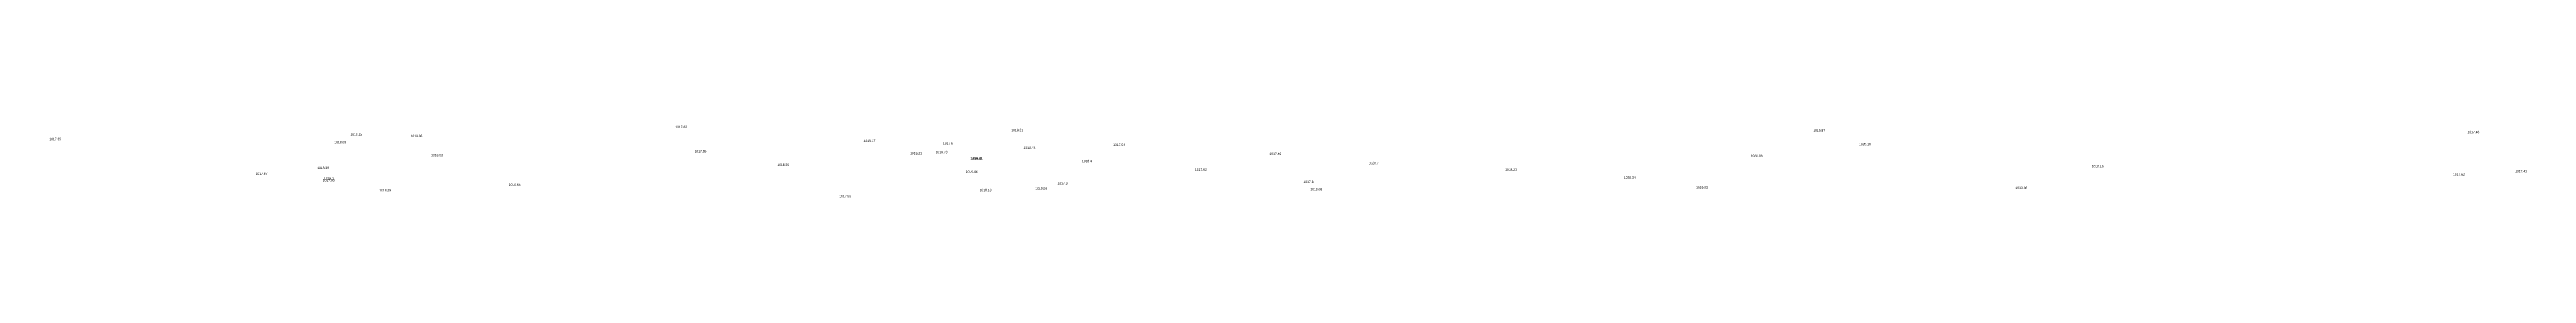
# Model space of a CAD drawing. Header units: inches. Extents: x 628884 to 629912, y 4519174 to 4520145.
# Drawn here: x 629195.4 to 629405.3, y 4519897 to 4519903.1 of the extents above; entities that cross this region are included whole.
import ezdxf

# ---------------------------------------------------------------- set-up
doc = ezdxf.new("R2010")
doc.units = ezdxf.units.IN
doc.header["$MEASUREMENT"] = 0

msp = doc.modelspace()

# ---------------------------------------------------------------- texts
for s, p in [('1017.35', (629195.35, 4519901.84, 1017.35)), ('1018.68', (629219.51, 4519901.57, 1018.68)), ('1019.15', (629220.87, 4519902.23, 1019.15)), ('1019.03', (629225.97, 4519902.1, 1019.03)), ('1017.83', (629248.4, 4519902.86, 1017.83)), ('1017.55', (629250.04, 4519900.8, 1017.55)), ('1018.17', (629264.36, 4519901.68, 1018.17)), ('1017.6', (629271.09, 4519901.47, 1017.6)), ('1019.21', (629276.88, 4519902.6, 1019.21)), ('1018.43', (629277.92, 4519901.1, 1018.43)), ('1017.54', (629285.52, 4519901.35, 1017.54)), ('1019.87', (629344.85, 4519902.56, 1019.87)), ('1020.16', (629348.73, 4519901.41, 1020.16)), ('1017.48', (629400.3, 4519902.43, 1017.48)), ('1017.67', (629212.84, 4519898.91, 1017.67)), ('1018.39', (629218.06, 4519899.4, 1018.39)), ('1018.03', (629227.71, 4519900.48, 1018.03)), ('1018.26', (629257.05, 4519899.66, 1018.26)), ('1019.21', (629268.31, 4519900.63, 1019.21)), ('1019.73', (629270.47, 4519900.74, 1019.73)), ('1016.46', (629273.02, 4519899.08, 1016.46)), ('1019.49', (629273.42, 4519900.19, 1019.49)), ('1019.41', (629273.47, 4519900.19, 1019.41)), ('1018.4', (629282.87, 4519899.98, 1018.4)), ('1017.92', (629292.45, 4519899.25, 1017.92)), ('1017.46', (629298.76, 4519900.59, 1017.46)), ('1020.7', (629307.17, 4519899.81, 1020.7)), ('1018.23', (629318.73, 4519899.25, 1018.23)), ('1020.08', (629339.55, 4519900.41, 1020.08)), ('1018.16', (629368.45, 4519899.54, 1018.16)), ('1017.62', (629399.07, 4519898.85, 1017.62)), ('1017.41', (629404.34, 4519899.12, 1017.41)), ('1017.93', (629218.53, 4519898.35, 1017.93)), ('1018.1', (629218.63, 4519898.51, 1018.1)), ('1018.39', (629223.32, 4519897.51, 1018.39)), ('1018.65', (629234.29, 4519897.98, 1018.65)), ('1017.95', (629262.31, 4519897.02, 1017.95)), ('1018.13', (629274.2, 4519897.53, 1018.13)), ('1019.59', (629278.92, 4519897.66, 1019.59)), ('1017.9', (629280.8, 4519898.09, 1017.9)), ('1017.8', (629301.65, 4519898.22, 1017.8)), ('1019.68', (629302.23, 4519897.6, 1019.68)), ('1020.34', (629328.8, 4519898.59, 1020.34)), ('1019.83', (629334.92, 4519897.74, 1019.83)), ('1018.66', (629361.99, 4519897.71, 1018.66))]:
    msp.add_text(s, height=0.2).set_placement(p)

doc.saveas('drawing.dxf')
